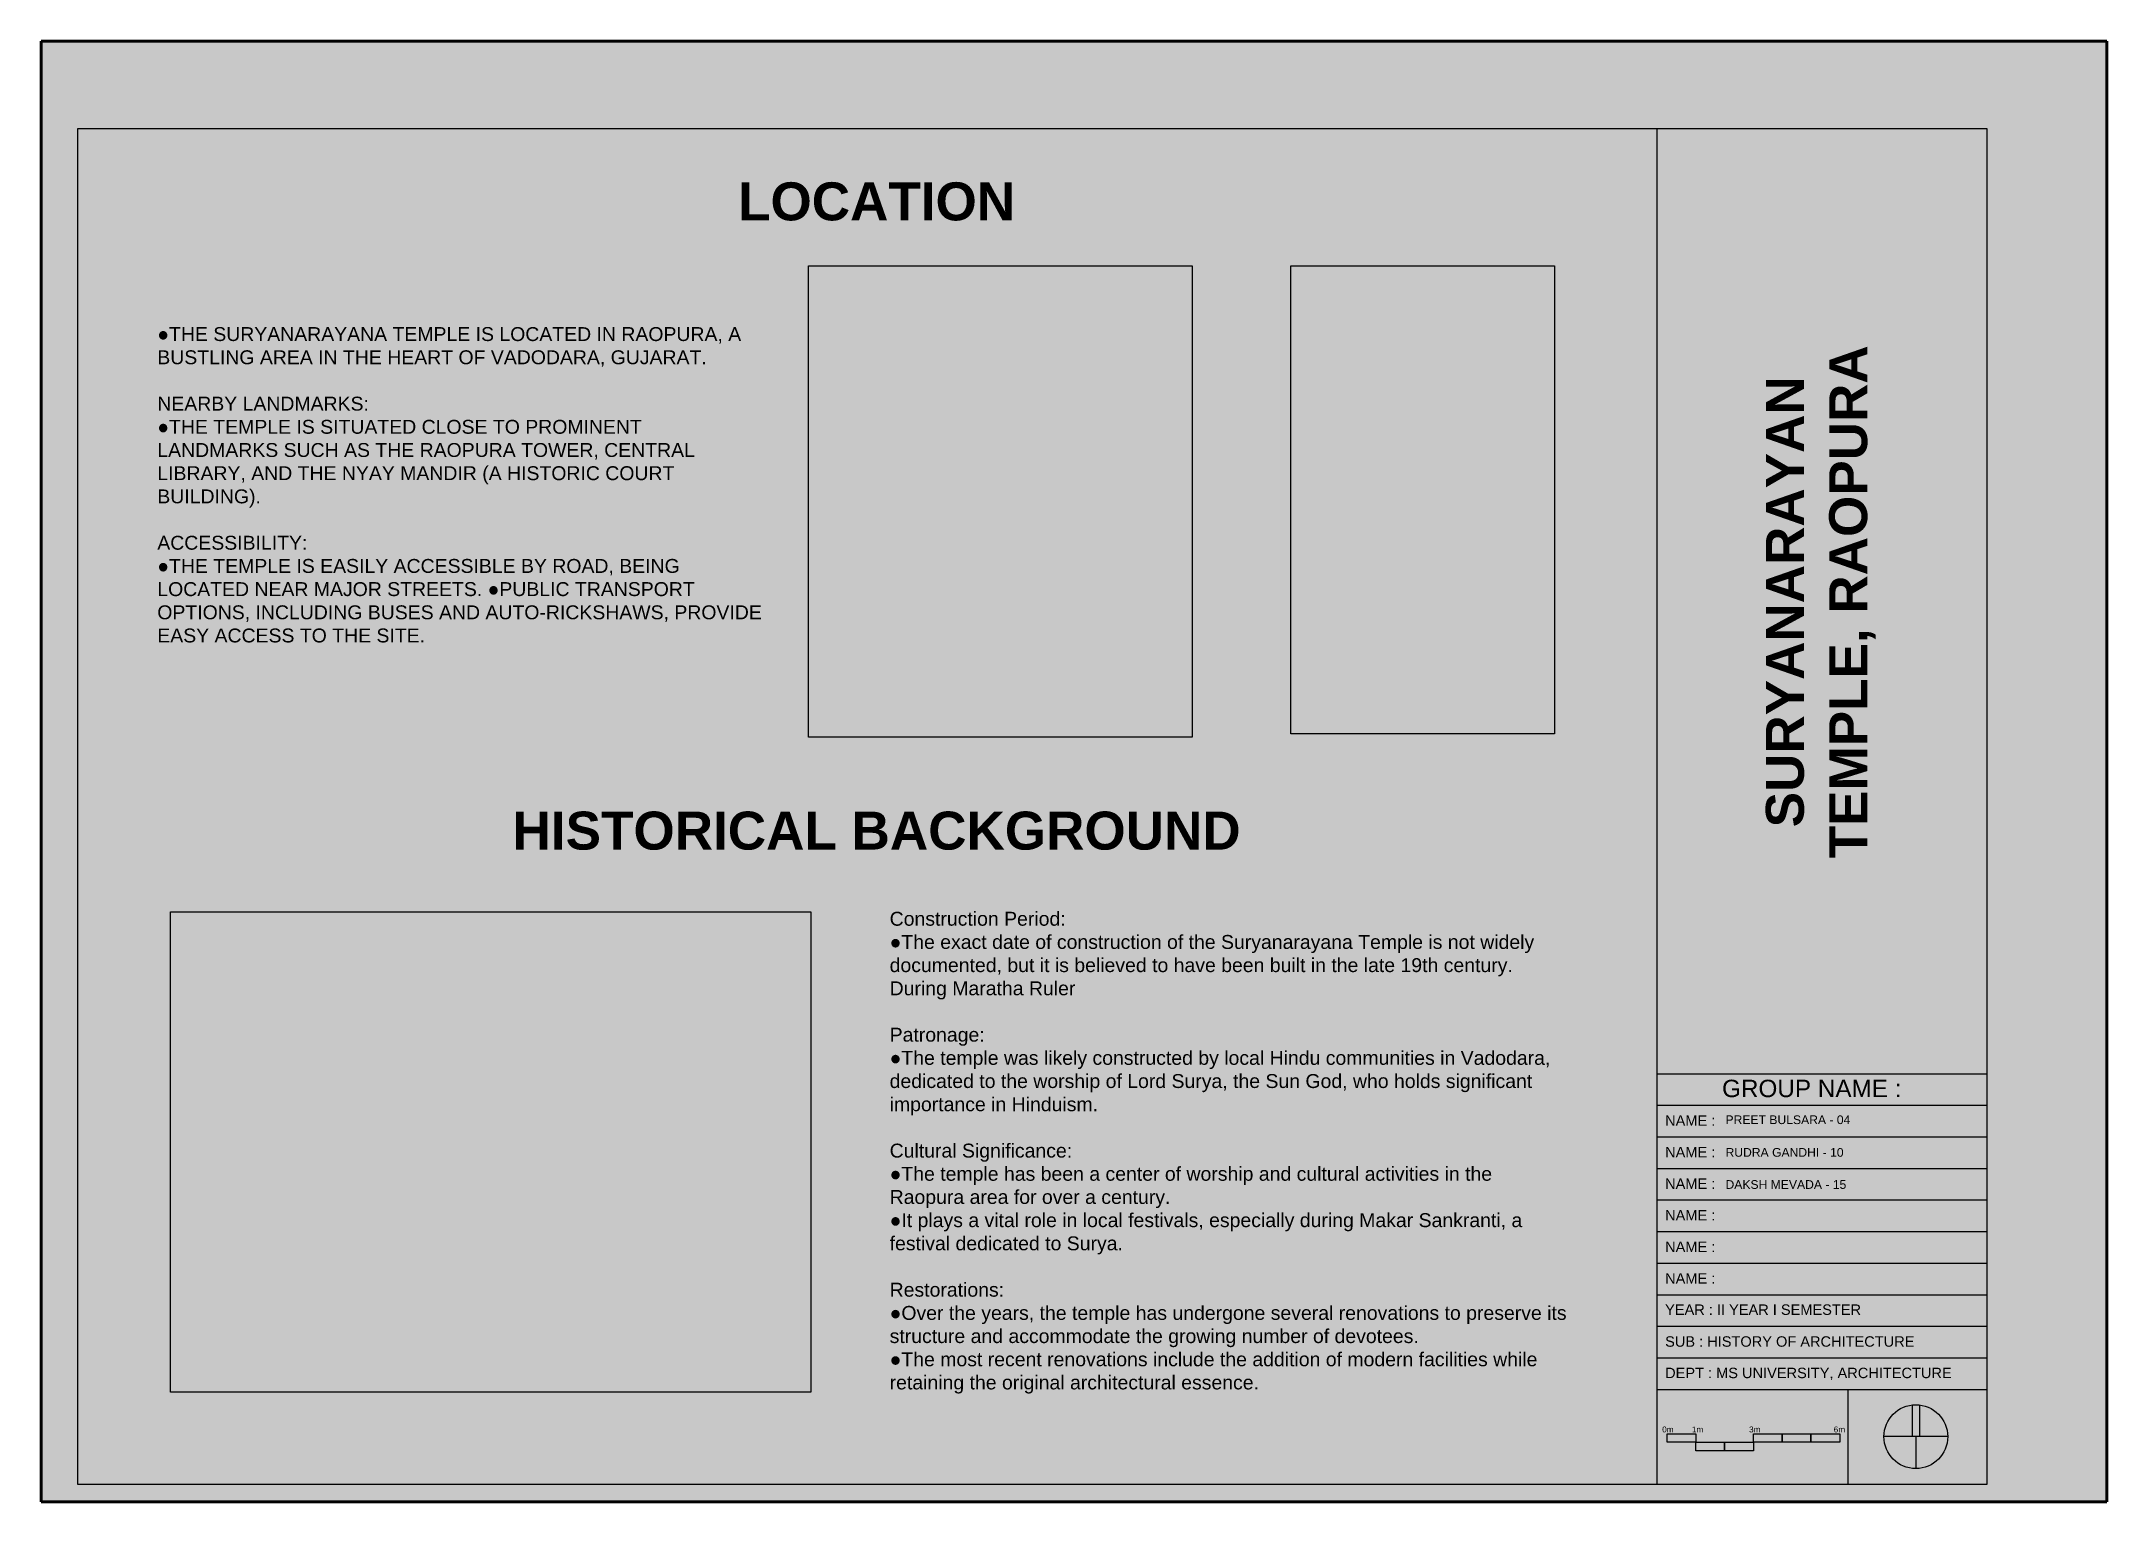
# Model space of a CAD drawing. Header units: millimetres. Extents: x 123626 to 686041, y 667 to 111893.
# Drawn here: x 191289 to 250689, y 68739 to 110739 of the extents above; entities that cross this region are included whole.
import ezdxf

# ---------------------------------------------------------------- set-up
doc = ezdxf.new("R2010")
doc.units = ezdxf.units.MM
doc.linetypes.add('ACAD_ISO08W100', pattern=[36, 24, -3, 6, -3])
doc.layers.add('squar', color=255, linetype='Continuous')
doc.styles.get("Standard").update_dxf_attribs({"font": 'arial.ttf'})
picture_1 = doc.add_image_def('image1.jpeg', size_in_pixel=(720, 885))
picture_2 = doc.add_image_def('image2.jpeg', size_in_pixel=(1040, 780))
picture_3 = doc.add_image_def('image3.jpeg', size_in_pixel=(721, 1280))

msp = doc.modelspace()

# ---------------------------------------------------------------- texts
at = {"layer": 'squar', "linetype": 'ACAD_ISO08W100', "attachment_point": 1}
for s, width, heights, insert, char_height in [('\\pxqc;{\\fArial|b1|i0|c0|p34;LOCATION}', 42750.03, [0], (193937, 106682), 1092.43), ('●THE SURYANARAYANA TEMPLE IS LOCATED IN RAOPURA, A BUSTLING AREA IN THE HEART OF VADODARA, GUJARAT.^J^JNEARBY LANDMARKS: ^J●THE TEMPLE IS SITUATED CLOSE TO PROMINENT LANDMARKS SUCH AS THE RAOPURA TOWER, CENTRAL LIBRARY, AND THE NYAY MANDIR (A HISTORIC COURT BUILDING).^J^JACCESSIBILITY: ^J●THE TEMPLE IS EASILY ACCESSIBLE BY ROAD, BEING LOCATED NEAR MAJOR STREETS. ●PUBLIC TRANSPORT OPTIONS, INCLUDING BUSES AND AUTO-RICKSHAWS, PROVIDE EASY ACCESS TO THE SITE.', 17429.98, [11382], (194625, 102519), 400), ('\\pxqc;{\\fArial|b1|i0|c0|p34;HISTORICAL BACKGROUND}', 42750.03, [0], (193937, 88585), 1092.43), ('Construction Period: ^J●The exact date of construction of the Suryanarayana Temple is not widely documented, but it is believed to have been built in the late 19th century. ^JDuring Maratha Ruler^J^JPatronage: ^J●The temple was likely constructed by local Hindu communities in Vadodara, dedicated to the worship of Lord Surya, the Sun God, who holds significant importance in Hinduism.^J^JCultural Significance: ^J●The temple has been a center of worship and cultural activities in the Raopura area for over a century. ^J●It plays a vital role in local festivals, especially during Makar Sankranti, a festival dedicated to Surya.^J^JRestorations: ^J●Over the years, the temple has undergone several renovations to preserve its structure and accommodate the growing number of devotees. ^J●The most recent renovations include the addition of modern facilities while retaining the original architectural essence.', 19442.32, [0], (215687, 85704), 400)]:
    msp.add_mtext_dynamic_manual_height_columns(s, width=width, gutter_width=1250, heights=heights, dxfattribs=dict(at, insert=insert, char_height=char_height))
at = {"layer": 'squar', "color": 7, "true_color": 0xffffff, "insert": (240887, 94619), "char_height": 1092.43, "attachment_point": 2, "rotation": 90}
msp.add_mtext_dynamic_manual_height_columns('{\\fArial|b1|i0|c0|p34;SURYANARAYAN \\PTEMPLE, RAOPURA}', width=63680.91, gutter_width=4026, heights=[7779], dxfattribs=at)
at = {"layer": 'squar', "color": 7, "true_color": 0xffffff, "attachment_point": 1}
for s, width, heights, insert, char_height in [('\\pxqc;GROUP NAME :', 9275.36, [0], (237569, 80874), 500), ('NAME : ', 9275.36, [0], (237989, 79850), 300), ('NAME : ', 9275.36, [0], (237989, 78942), 300), ('NAME : ', 9275.36, [0], (237989, 78034), 300), ('NAME : ', 9275.36, [0], (237989, 77126), 300), ('NAME : ', 9275.36, [0], (237989, 76218), 300), ('NAME : ', 9275.36, [0], (237989, 75310), 300), ('YEAR : II YEAR I SEMESTER', 9275.36, [0], (237989, 74412), 300), ('SUB : HISTORY OF ARCHITECTURE', 12193.19, [38.6], (237989, 73496), 300), ('DEPT : MS UNIVERSITY, ARCHITECTURE ', 9275.36, [0], (237989, 72592), 300)]:
    msp.add_mtext_dynamic_manual_height_columns(s, width=width, gutter_width=1250, heights=heights, dxfattribs=dict(at, insert=insert, char_height=char_height))
at = {"layer": 'squar', "char_height": 250, "attachment_point": 1}
for s, insert in [('PREET BULSARA - 04', (239726, 79849)), ('RUDRA GANDHI - 10', (239726, 78910)), ('DAKSH MEVADA - 15', (239726, 77986))]:
    msp.add_mtext_dynamic_manual_height_columns(s, width=7095.16, gutter_width=1250, heights=[0], dxfattribs=dict(at, insert=insert))

# ---------------------------------------------------------------- blocks, each defined once
blk = doc.blocks.new('asd')
at = {"true_color": 0xffffff}
h = blk.add_hatch(color=7, dxfattribs=at)
h.dxf.hatch_style = 1
h.paths.add_polyline_path([(3185.98, 1595.81), (3181.1, 1595.81), (3181.1, 1594.37), (3185.98, 1594.37)])
h.paths.add_polyline_path([(3190.86, 1594.37), (3185.98, 1594.37), (3185.98, 1592.94), (3190.86, 1592.94)])
h.paths.add_polyline_path([(3195.75, 1594.37), (3190.86, 1594.37), (3190.86, 1592.94), (3195.75, 1592.94)])
h.paths.add_polyline_path([(3200.63, 1595.81), (3195.75, 1595.81), (3195.75, 1594.37), (3200.63, 1594.37)])
h.paths.add_polyline_path([(3205.51, 1595.81), (3200.63, 1595.81), (3200.63, 1594.37), (3205.51, 1594.37)])
h.paths.add_polyline_path([(3210.4, 1595.81), (3205.51, 1595.81), (3205.51, 1594.37), (3210.4, 1594.37)])
at = {"color": 7, "true_color": 0xffffff}
for points in [[(3181.1, 1595.81), (3185.98, 1595.81), (3185.98, 1594.37), (3181.1, 1594.37)], [(3195.75, 1595.81), (3200.63, 1595.81), (3200.63, 1594.37), (3195.75, 1594.37)], [(3200.63, 1595.81), (3205.51, 1595.81), (3205.51, 1594.37), (3200.63, 1594.37)], [(3205.51, 1595.81), (3210.4, 1595.81), (3210.4, 1594.37), (3205.51, 1594.37)], [(3185.98, 1594.37), (3190.86, 1594.37), (3190.86, 1592.94), (3185.98, 1592.94)], [(3190.86, 1594.37), (3195.75, 1594.37), (3195.75, 1592.94), (3190.86, 1592.94)]]:
    blk.add_lwpolyline(points, close=True, dxfattribs=at)
at = {"color": 7, "true_color": 0xffffff, "insert": (3180.26, 1597.05), "char_height": 1, "attachment_point": 1}
blk.add_mtext_dynamic_manual_height_columns('0m        1m                    3m                                6m                                        ', width=31.5867, gutter_width=26.95, heights=[0.0468], dxfattribs=at)
blk = doc.blocks.new('asdsd')
at = {"true_color": 0xffffff}
h = blk.add_hatch(color=7, dxfattribs=at)
h.dxf.hatch_style = 1
h.paths.add_polyline_path([(3251.63, 1593.89), (3253.71, 1593.89), (3253.71, 1603, 0.056958), (3251.63, 1603)])
at = {"color": 7, "true_color": 0xffffff}
for p, q in [((3251.63, 1603.06), (3251.63, 1593.89)), ((3253.71, 1603.06), (3253.71, 1593.89)), ((3261.84, 1593.89), (3243.5, 1593.89)), ((3252.67, 1593.89), (3252.67, 1584.72))]:
    blk.add_line(p, q, dxfattribs=at)
blk.add_circle((3252.67, 1593.89), 9.17, dxfattribs=at)

# ---------------------------------------------------------------- hatches: boundary and pattern name
at = {"layer": 'squar', "true_color": 0x171c4f}
h = msp.add_hatch(color=179, dxfattribs=at)
h.dxf.hatch_style = 1
h.paths.add_polyline_path([(250689, 68739), (250689, 110739), (191289, 110739), (191289, 68739)])

# ---------------------------------------------------------------- linework, layer by layer
at = {"layer": 'squar', "color": 7, "lineweight": 60, "true_color": 0xffffff}
for p, q in [((191289, 110739), (250689, 110739)), ((191289, 68739), (191289, 110739)), ((250689, 110739), (250689, 68739)), ((250689, 68739), (191289, 68739))]:
    msp.add_line(p, q, dxfattribs=at)
at = {"layer": 'squar', "color": 7, "true_color": 0xffffff}
for p, q in [((192342, 108236), (247242, 108236)), ((192342, 69236), (192342, 108236)), ((237751, 108236), (237751, 69236)), ((247242, 108236), (247242, 69236)), ((237751, 81048), (247242, 81048)), ((237751, 80140), (247242, 80140)), ((237751, 79232), (247242, 79232)), ((237751, 78324), (247242, 78324)), ((237751, 77416), (247242, 77416)), ((237751, 76508), (247242, 76508)), ((237751, 75600), (247242, 75600)), ((237751, 74692), (247242, 74692)), ((237751, 73784), (247242, 73784)), ((237751, 72876), (247242, 72876)), ((237751, 71968), (247242, 71968)), ((243242, 71968), (243242, 69236)), ((247242, 69236), (192342, 69236))]:
    msp.add_line(p, q, dxfattribs=at)

# ---------------------------------------------------------------- block references
at = {"layer": 'squar'}
for name, p, xscale, yscale, zscale in [('asdsd', (-80068, -88779), 100, 100, 100), ('asd', (-301168, -199808), 169.5055590434932, 169.5055590434932, 169.5055590434932)]:
    msp.add_blockref(name, p, dxfattribs=dict(at, xscale=xscale, yscale=yscale, zscale=zscale))

msp.set_redraw_order([(e.dxf.handle, doc.entitydb.next_handle()) for e in msp.query("TEXT MTEXT ATTDEF DIMENSION ARC_DIMENSION")])  # texts and dimensions are drawn at this point

# ---------------------------------------------------------------- pictures from other files: only their frames are drawn
at = {"layer": 'squar', "linetype": 'ACAD_ISO08W100'}
image = msp.add_image(picture_1, insert=(213357, 90725), size_in_units=(11033, 13561), dxfattribs=at)
image.dxf.flags = 7
image = msp.add_image(picture_3, insert=(227223, 90821), size_in_units=(7585, 13465), dxfattribs=at)
image.dxf.flags = 7
image = msp.add_image(picture_2, insert=(195000, 71892), size_in_units=(18416, 13812), rotation=0, dxfattribs=at)
image.dxf.flags = 7

doc.saveas('drawing.dxf')
